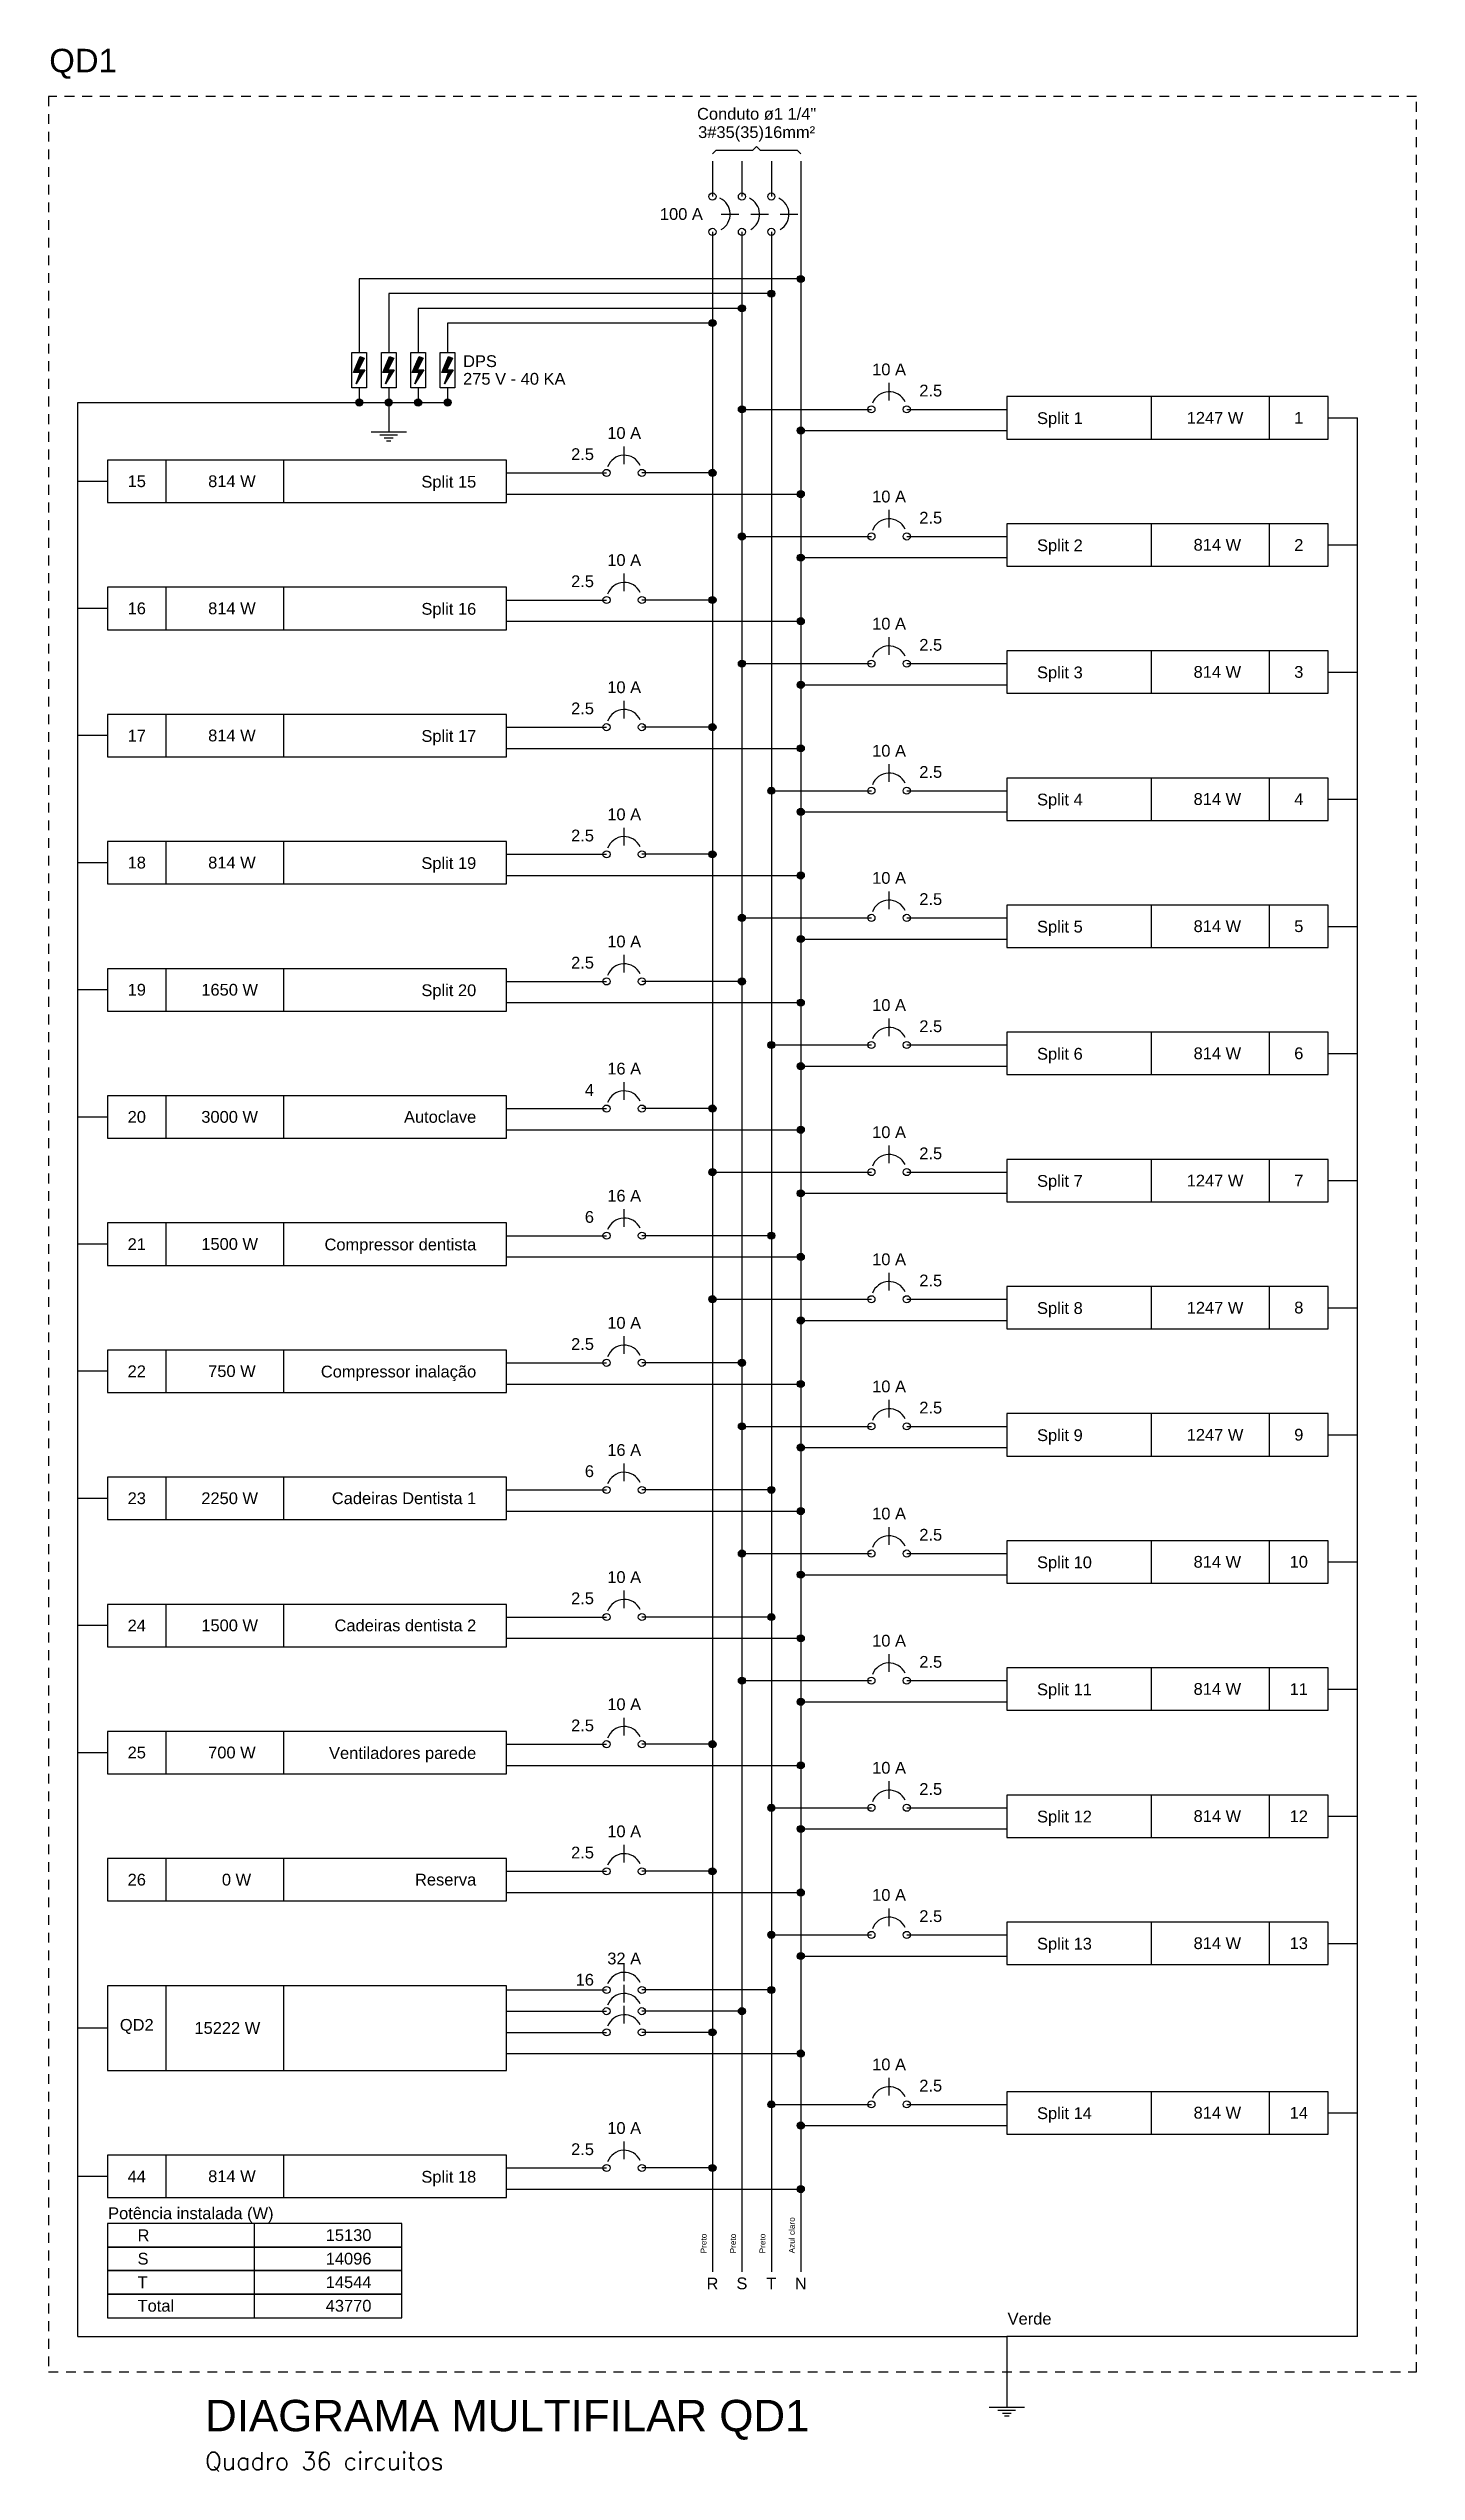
# Model space of a CAD drawing. Header units: millimetres. Extents: x -182 to 147, y -1396 to 58.
# Drawn here: x -45.43 to -28, y 18.59 to 49.47 of the extents above; entities that cross this region are included whole.
import ezdxf

# ---------------------------------------------------------------- set-up
doc = ezdxf.new("R2010")
doc.units = ezdxf.units.MM
doc.header["$LTSCALE"] = 10
doc.header["$MEASUREMENT"] = 0
doc.linetypes.add('Dashed2', pattern=[0.375, 0.25, -0.125])
doc.linetypes.add('DOT2', pattern=[3.175, 0, -3.175])
for name, color, linetype in [('ARQ-TEXTO4', 4, 'Continuous'), ('DI-Barramento Fase 1', 6, 'Continuous'), ('DI-Barramento Fase 2', 6, 'Continuous'), ('DI-Barramento Fase 3', 6, 'Continuous'), ('DI-Barramento Neutro', 5, 'Continuous'), ('DI-Disjuntor', 1, 'Continuous'), ('DI-Fios', 3, 'Continuous'), ('DI-Linhas do diagrama', 9, 'Continuous'), ('DI-Pontilhado', 7, 'DOT2'), ('DI-Textos do diagrama', 7, 'Continuous'), ('DI-Títulos', 3, 'Continuous')]:
    doc.layers.add(name, color=color, linetype=linetype)
doc.styles.add('Arial', font='arial.ttf')
doc.styles.add('ROMANS', font='romans')

msp = doc.modelspace()

# ---------------------------------------------------------------- texts
at = {"layer": 'ARQ-TEXTO4', "insert": (-43.4357, 19.5045), "char_height": 0.225, "attachment_point": 1, "style": 'ROMANS'}
msp.add_mtext('{\\fArial|b0|i0|c0|p34;\\H1.778x;\\C4;DIAGRAMA MULTIFILAR QD1\\P\\Fromans|c0;\\H0.56242x;\\C2;Quadro 36 circuitos}', dxfattribs=at)
at = {"layer": 'DI-Barramento Fase 1', "insert": (-37.0464, 21.3718), "char_height": 0.075, "width": 0.45, "attachment_point": 7, "rotation": 90.00021, "line_spacing_factor": 0.6, "style": 'Arial'}
msp.add_mtext('Preto', dxfattribs=at)
at = {"layer": 'DI-Barramento Fase 1', "insert": (-36.9714, 20.9118), "char_height": 0.15, "width": 0.18, "attachment_point": 8, "line_spacing_factor": 0.6, "style": 'Arial'}
msp.add_mtext('R', dxfattribs=at)
at = {"layer": 'DI-Barramento Fase 2', "insert": (-36.6714, 21.3718), "char_height": 0.075, "width": 0.45, "attachment_point": 7, "rotation": 90.00021, "line_spacing_factor": 0.6, "style": 'Arial'}
msp.add_mtext('Preto', dxfattribs=at)
at = {"layer": 'DI-Barramento Fase 2', "insert": (-36.5964, 20.9118), "char_height": 0.15, "width": 0.18, "attachment_point": 8, "line_spacing_factor": 0.6, "style": 'Arial'}
msp.add_mtext('S', dxfattribs=at)
at = {"layer": 'DI-Barramento Fase 3', "insert": (-36.2964, 21.3718), "char_height": 0.075, "width": 0.45, "attachment_point": 7, "rotation": 90.00021, "line_spacing_factor": 0.6, "style": 'Arial'}
msp.add_mtext('Preto', dxfattribs=at)
at = {"layer": 'DI-Barramento Fase 3', "insert": (-36.2214, 20.9118), "char_height": 0.15, "width": 0.18, "attachment_point": 8, "line_spacing_factor": 0.6, "style": 'Arial'}
msp.add_mtext('T', dxfattribs=at)
at = {"layer": 'DI-Barramento Neutro', "insert": (-35.9214, 21.3718), "char_height": 0.075, "width": 0.9, "attachment_point": 7, "rotation": 90.00021, "line_spacing_factor": 0.6, "style": 'Arial'}
msp.add_mtext('Azul claro', dxfattribs=at)
at = {"layer": 'DI-Barramento Neutro', "insert": (-35.8464, 20.9118), "char_height": 0.15, "width": 0.18, "attachment_point": 8, "line_spacing_factor": 0.6, "style": 'Arial'}
msp.add_mtext('N', dxfattribs=at)
at = {"layer": 'DI-Fios', "insert": (-33.2114, 20.4618), "char_height": 0.15, "width": 0.9, "attachment_point": 7, "line_spacing_factor": 0.6, "style": 'Arial'}
msp.add_mtext('Verde', dxfattribs=at)
at = {"layer": 'DI-Textos do diagrama', "char_height": 0.15, "line_spacing_factor": 0.6, "style": 'Arial'}
for s, insert, width, attachment_point in [('Conduto ø1 1/4"', (-36.4089, 48.5569), 2.7, 8), ('3#35(35)16mm²', (-36.4089, 48.2824), 2.34, 8), ('100 A', (-37.0939, 47.2819), 0.9, 9), ('DPS', (-40.1489, 45.4069), 0.54, 7), ('10 A', (-34.7214, 45.3019), 0.72, 8), ('275 V - 40 KA', (-40.1489, 45.1819), 2.34, 7), ('2.5', (-34.3364, 45.0319), 0.54, 7), ('Split 1', (-32.8364, 44.6374), 1.26, 7), ('  1247 W', (-30.6264, 44.6869), 1.44, 8), ('1', (-29.5014, 44.6869), 0.18, 8), ('10 A', (-38.0964, 44.4919), 0.72, 8), ('2.5', (-38.4814, 44.2219), 0.54, 9), ('15', (-44.3064, 43.8769), 0.36, 8), ('   814 W', (-43.1814, 43.8769), 1.44, 8), ('Split 15', (-39.9814, 43.8274), 1.44, 9), ('10 A', (-34.7214, 43.6819), 0.72, 8), ('2.5', (-34.3364, 43.4119), 0.54, 7), ('10 A', (-38.0964, 42.8719), 0.72, 8), ('Split 2', (-32.8364, 43.0174), 1.26, 7), ('   814 W', (-30.6264, 43.0669), 1.44, 8), ('2', (-29.5014, 43.0669), 0.18, 8), ('2.5', (-38.4814, 42.6019), 0.54, 9), ('16', (-44.3064, 42.2569), 0.36, 8), ('   814 W', (-43.1814, 42.2569), 1.44, 8), ('Split 16', (-39.9814, 42.2074), 1.44, 9), ('10 A', (-34.7214, 42.0619), 0.72, 8), ('2.5', (-34.3364, 41.7919), 0.54, 7), ('10 A', (-38.0964, 41.2519), 0.72, 8), ('Split 3', (-32.8364, 41.3974), 1.26, 7), ('   814 W', (-30.6264, 41.4469), 1.44, 8), ('3', (-29.5014, 41.4469), 0.18, 8), ('2.5', (-38.4814, 40.9819), 0.54, 9), ('17', (-44.3064, 40.6369), 0.36, 8), ('   814 W', (-43.1814, 40.6369), 1.44, 8), ('Split 17', (-39.9814, 40.5874), 1.44, 9), ('10 A', (-34.7214, 40.4419), 0.72, 8), ('2.5', (-34.3364, 40.1719), 0.54, 7), ('Split 4', (-32.8364, 39.7774), 1.26, 7), ('   814 W', (-30.6264, 39.8269), 1.44, 8), ('4', (-29.5014, 39.8269), 0.18, 8), ('10 A', (-38.0964, 39.6319), 0.72, 8), ('2.5', (-38.4814, 39.3619), 0.54, 9), ('18', (-44.3064, 39.0169), 0.36, 8), ('   814 W', (-43.1814, 39.0169), 1.44, 8), ('Split 19', (-39.9814, 38.9674), 1.44, 9), ('10 A', (-34.7214, 38.8219), 0.72, 8), ('2.5', (-34.3364, 38.5519), 0.54, 7), ('Split 5', (-32.8364, 38.1574), 1.26, 7), ('   814 W', (-30.6264, 38.2069), 1.44, 8), ('5', (-29.5014, 38.2069), 0.18, 8), ('10 A', (-38.0964, 38.0118), 0.72, 8), ('2.5', (-38.4814, 37.7418), 0.54, 9), ('19', (-44.3064, 37.3968), 0.36, 8), ('  1650 W', (-43.1814, 37.3968), 1.44, 8), ('Split 20', (-39.9814, 37.3473), 1.44, 9), ('10 A', (-34.7214, 37.2018), 0.72, 8), ('2.5', (-34.3364, 36.9318), 0.54, 7), ('16 A', (-38.0964, 36.3918), 0.72, 8), ('Split 6', (-32.8364, 36.5373), 1.26, 7), ('   814 W', (-30.6264, 36.5868), 1.44, 8), ('6', (-29.5014, 36.5868), 0.18, 8), ('4', (-38.4814, 36.1218), 0.18, 9), ('20', (-44.3064, 35.7768), 0.36, 8), ('  3000 W', (-43.1814, 35.7768), 1.44, 8), ('Autoclave', (-39.9814, 35.7768), 1.62, 9), ('10 A', (-34.7214, 35.5818), 0.72, 8), ('2.5', (-34.3364, 35.3118), 0.54, 7), ('16 A', (-38.0964, 34.7718), 0.72, 8), ('Split 7', (-32.8364, 34.9173), 1.26, 7), ('  1247 W', (-30.6264, 34.9668), 1.44, 8), ('7', (-29.5014, 34.9668), 0.18, 8), ('6', (-38.4814, 34.5018), 0.18, 9), ('21', (-44.3064, 34.1568), 0.36, 8), ('  1500 W', (-43.1814, 34.1568), 1.44, 8), ('Compressor dentista', (-39.9814, 34.1073), 3.42, 9), ('10 A', (-34.7214, 33.9618), 0.72, 8), ('2.5', (-34.3364, 33.6918), 0.54, 7), ('Split 8', (-32.8364, 33.2973), 1.26, 7), ('  1247 W', (-30.6264, 33.3468), 1.44, 8), ('8', (-29.5014, 33.3468), 0.18, 8), ('10 A', (-38.0964, 33.1518), 0.72, 8), ('2.5', (-38.4814, 32.8818), 0.54, 9), ('22', (-44.3064, 32.5368), 0.36, 8), ('   750 W', (-43.1814, 32.5368), 1.44, 8), ('Compressor inalação', (-39.9814, 32.4873), 3.42, 9), ('10 A', (-34.7214, 32.3418), 0.72, 8), ('2.5', (-34.3364, 32.0718), 0.54, 7), ('Split 9', (-32.8364, 31.6773), 1.26, 7), ('  1247 W', (-30.6264, 31.7268), 1.44, 8), ('9', (-29.5014, 31.7268), 0.18, 8), ('16 A', (-38.0964, 31.5318), 0.72, 8), ('6', (-38.4814, 31.2618), 0.18, 9), ('23', (-44.3064, 30.9168), 0.36, 8), ('  2250 W', (-43.1814, 30.9168), 1.44, 8), ('Cadeiras Dentista 1', (-39.9814, 30.9168), 3.42, 9), ('10 A', (-34.7214, 30.7218), 0.72, 8), ('2.5', (-34.3364, 30.4518), 0.54, 7), ('Split 10', (-32.8364, 30.0573), 1.44, 7), ('   814 W', (-30.6264, 30.1068), 1.44, 8), ('10', (-29.5014, 30.1068), 0.36, 8), ('10 A', (-38.0964, 29.9118), 0.72, 8), ('2.5', (-38.4814, 29.6418), 0.54, 9), ('24', (-44.3064, 29.2968), 0.36, 8), ('  1500 W', (-43.1814, 29.2968), 1.44, 8), ('Cadeiras dentista 2', (-39.9814, 29.2968), 3.42, 9), ('10 A', (-34.7214, 29.1018), 0.72, 8), ('2.5', (-34.3364, 28.8318), 0.54, 7), ('10 A', (-38.0964, 28.2918), 0.72, 8), ('Split 11', (-32.8364, 28.4373), 1.44, 7), ('   814 W', (-30.6264, 28.4868), 1.44, 8), ('11', (-29.5014, 28.4868), 0.36, 8), ('2.5', (-38.4814, 28.0218), 0.54, 9), ('25', (-44.3064, 27.6768), 0.36, 8), ('   700 W', (-43.1814, 27.6768), 1.44, 8), ('Ventiladores parede', (-39.9814, 27.6273), 3.42, 9), ('10 A', (-34.7214, 27.4818), 0.72, 8), ('2.5', (-34.3364, 27.2118), 0.54, 7), ('Split 12', (-32.8364, 26.8173), 1.44, 7), ('   814 W', (-30.6264, 26.8668), 1.44, 8), ('12', (-29.5014, 26.8668), 0.36, 8), ('2.5', (-38.4814, 26.4018), 0.54, 9), ('10 A', (-38.0964, 26.6718), 0.72, 8), ('26', (-44.3064, 26.0568), 0.36, 8), ('     0 W', (-43.1814, 26.0568), 1.44, 8), ('Reserva', (-39.9814, 26.0568), 2.52, 9), ('10 A', (-34.7214, 25.8618), 0.72, 8), ('2.5', (-34.3364, 25.5918), 0.54, 7), ('Split 13', (-32.8364, 25.1973), 1.44, 7), ('   814 W', (-30.6264, 25.2468), 1.44, 8), ('13', (-29.5014, 25.2468), 0.36, 8), ('32 A', (-38.0964, 25.0518), 0.72, 8), ('16', (-38.4814, 24.7818), 0.36, 9), ('QD2', (-44.3064, 24.1668), 0.54, 8), (' 15222 W', (-43.1814, 24.1668), 1.44, 8), ('10 A', (-34.7214, 23.7018), 0.72, 8), ('2.5', (-34.3364, 23.4318), 0.54, 7), ('Split 14', (-32.8364, 23.0373), 1.44, 7), ('   814 W', (-30.6264, 23.0868), 1.44, 8), ('14', (-29.5014, 23.0868), 0.36, 8), ('10 A', (-38.0964, 22.8918), 0.72, 8), ('2.5', (-38.4814, 22.6218), 0.54, 9), ('44', (-44.3064, 22.2768), 0.36, 8), ('   814 W', (-43.1814, 22.2768), 1.44, 8), ('Split 18', (-39.9814, 22.2273), 1.44, 9), ('Potência instalada (W)', (-44.6714, 21.7623), 3.96, 7), ('R', (-44.2964, 21.5268), 0.18, 7), (' 15130', (-41.3164, 21.5268), 1.08, 9), ('S', (-44.2964, 21.2268), 0.18, 7), (' 14096', (-41.3164, 21.2268), 1.08, 9), ('T', (-44.2964, 20.9268), 0.18, 7), (' 14544', (-41.3164, 20.9268), 1.08, 9), ('Total', (-44.2964, 20.6268), 0.9, 7), (' 43770', (-41.3164, 20.6268), 1.08, 9)]:
    msp.add_mtext(s, dxfattribs=dict(at, insert=insert, width=width, attachment_point=attachment_point))
at = {"layer": 'DI-Títulos', "insert": (-45.4214, 49.0819), "char_height": 0.3, "width": 1.08, "attachment_point": 7, "line_spacing_factor": 0.6, "style": 'Arial'}
msp.add_mtext('QD1', dxfattribs=at)

# ---------------------------------------------------------------- hatches: boundary and pattern name
at = {"layer": 'DI-Disjuntor', "linetype": 'Continuous'}
for points in [[(-41.4077, 45.5224), (-41.4827, 45.3739), (-41.4002, 45.3739), (-41.5127, 45.1939), (-41.4602, 45.3379), (-41.5464, 45.3379), (-41.4602, 45.5449)], [(-41.0327, 45.5224), (-41.1077, 45.3739), (-41.0252, 45.3739), (-41.1377, 45.1939), (-41.0852, 45.3379), (-41.1714, 45.3379), (-41.0852, 45.5449)], [(-40.6577, 45.5224), (-40.7327, 45.3739), (-40.6502, 45.3739), (-40.7627, 45.1939), (-40.7102, 45.3379), (-40.7964, 45.3379), (-40.7102, 45.5449)], [(-40.2827, 45.5224), (-40.3577, 45.3739), (-40.2752, 45.3739), (-40.3877, 45.1939), (-40.3352, 45.3379), (-40.4214, 45.3379), (-40.3352, 45.5449)]]:
    msp.add_hatch(color=7, dxfattribs=at).paths.add_polyline_path(points)

# ---------------------------------------------------------------- linework, layer by layer
at = {"layer": 'DI-Barramento Fase 1'}
for p, q in [((-36.9714, 48.0319), (-36.9714, 47.5819)), ((-36.9714, 47.1319), (-36.9714, 21.1368))]:
    msp.add_line(p, q, dxfattribs=at)
at = {"layer": 'DI-Barramento Fase 2'}
for p, q in [((-36.5964, 48.0319), (-36.5964, 47.5819)), ((-36.5964, 47.1319), (-36.5964, 21.1368))]:
    msp.add_line(p, q, dxfattribs=at)
at = {"layer": 'DI-Barramento Fase 3'}
for p, q in [((-36.2214, 48.0319), (-36.2214, 47.5819)), ((-36.2214, 47.1319), (-36.2214, 21.1368))]:
    msp.add_line(p, q, dxfattribs=at)
at = {"layer": 'DI-Barramento Neutro'}
msp.add_line((-35.8464, 48.0319), (-35.8464, 21.1368), dxfattribs=at)
at = {"layer": 'DI-Disjuntor'}
for p, q in [((-36.8589, 47.3569), (-36.6339, 47.3569)), ((-36.4839, 47.3569), (-36.2589, 47.3569)), ((-36.1089, 47.3569), (-35.8839, 47.3569)), ((-41.5652, 45.5944), (-41.3777, 45.5944)), ((-41.5652, 45.1444), (-41.5652, 45.5944)), ((-41.3777, 45.5944), (-41.3777, 45.1444)), ((-41.1902, 45.5944), (-41.0027, 45.5944)), ((-41.1902, 45.1444), (-41.1902, 45.5944)), ((-41.0027, 45.5944), (-41.0027, 45.1444)), ((-40.8152, 45.5944), (-40.6277, 45.5944)), ((-40.8152, 45.1444), (-40.8152, 45.5944)), ((-40.6277, 45.5944), (-40.6277, 45.1444)), ((-40.4402, 45.5944), (-40.2527, 45.5944)), ((-40.4402, 45.1444), (-40.4402, 45.5944)), ((-40.2527, 45.5944), (-40.2527, 45.1444)), ((-41.3777, 45.1444), (-41.5652, 45.1444)), ((-41.0027, 45.1444), (-41.1902, 45.1444)), ((-40.6277, 45.1444), (-40.8152, 45.1444)), ((-40.2527, 45.1444), (-40.4402, 45.1444)), ((-34.7214, 44.9824), (-34.7214, 45.2074)), ((-38.0964, 44.1724), (-38.0964, 44.3974)), ((-34.7214, 43.3624), (-34.7214, 43.5874)), ((-38.0964, 42.5524), (-38.0964, 42.7774)), ((-34.7214, 41.7424), (-34.7214, 41.9674)), ((-38.0964, 40.9324), (-38.0964, 41.1574)), ((-34.7214, 40.1224), (-34.7214, 40.3474)), ((-38.0964, 39.3124), (-38.0964, 39.5374)), ((-34.7214, 38.5024), (-34.7214, 38.7274)), ((-38.0964, 37.6923), (-38.0964, 37.9173)), ((-34.7214, 36.8823), (-34.7214, 37.1073)), ((-38.0964, 36.0723), (-38.0964, 36.2973)), ((-34.7214, 35.2623), (-34.7214, 35.4873)), ((-38.0964, 34.4523), (-38.0964, 34.6773)), ((-34.7214, 33.6423), (-34.7214, 33.8673)), ((-38.0964, 32.8323), (-38.0964, 33.0573)), ((-34.7214, 32.0223), (-34.7214, 32.2473)), ((-38.0964, 31.2123), (-38.0964, 31.4373)), ((-34.7214, 30.4023), (-34.7214, 30.6273)), ((-38.0964, 29.5923), (-38.0964, 29.8173)), ((-34.7214, 28.7823), (-34.7214, 29.0073)), ((-38.0964, 27.9723), (-38.0964, 28.1973)), ((-34.7214, 27.1623), (-34.7214, 27.3873)), ((-38.0964, 26.3523), (-38.0964, 26.5773)), ((-34.7214, 25.5423), (-34.7214, 25.7673)), ((-38.0964, 24.8403), (-38.0964, 25.0653)), ((-38.0964, 24.5703), (-38.0964, 24.7953)), ((-38.0964, 24.3003), (-38.0964, 24.5253)), ((-34.7214, 23.3823), (-34.7214, 23.6073)), ((-38.0964, 22.5723), (-38.0964, 22.7973))]:
    msp.add_line(p, q, dxfattribs=at)
for centre in [(-36.9714, 47.5819), (-36.5964, 47.5819), (-36.2214, 47.5819), (-36.9714, 47.1319), (-36.5964, 47.1319), (-36.2214, 47.1319), (-34.9464, 44.8699), (-34.4964, 44.8699), (-38.3214, 44.0599), (-37.8714, 44.0599), (-34.9464, 43.2499), (-34.4964, 43.2499), (-38.3214, 42.4399), (-37.8714, 42.4399), (-34.9464, 41.6299), (-34.4964, 41.6299), (-38.3214, 40.8199), (-37.8714, 40.8199), (-34.9464, 40.0099), (-34.4964, 40.0099), (-38.3214, 39.1999), (-37.8714, 39.1999), (-34.9464, 38.3899), (-34.4964, 38.3899), (-38.3214, 37.5798), (-37.8714, 37.5798), (-34.9464, 36.7698), (-34.4964, 36.7698), (-38.3214, 35.9598), (-37.8714, 35.9598), (-34.9464, 35.1498), (-34.4964, 35.1498), (-38.3214, 34.3398), (-37.8714, 34.3398), (-34.9464, 33.5298), (-34.4964, 33.5298), (-38.3214, 32.7198), (-37.8714, 32.7198), (-34.9464, 31.9098), (-34.4964, 31.9098), (-38.3214, 31.0998), (-37.8714, 31.0998), (-34.9464, 30.2898), (-34.4964, 30.2898), (-38.3214, 29.4798), (-37.8714, 29.4798), (-34.9464, 28.6698), (-34.4964, 28.6698), (-38.3214, 27.8598), (-37.8714, 27.8598), (-34.9464, 27.0498), (-34.4964, 27.0498), (-38.3214, 26.2398), (-37.8714, 26.2398), (-34.9464, 25.4298), (-34.4964, 25.4298), (-38.3214, 24.7278), (-37.8714, 24.7278), (-38.3214, 24.4578), (-37.8714, 24.4578), (-38.3214, 24.1878), (-37.8714, 24.1878), (-34.9464, 23.2698), (-34.4964, 23.2698), (-38.3214, 22.4598), (-37.8714, 22.4598)]:
    msp.add_circle(centre, 0.045, dxfattribs=at)
for centre, start, end in [((-36.9714, 47.3569), 300, 65), ((-36.5964, 47.3569), 300, 65), ((-36.2214, 47.3569), 300, 65), ((-34.7214, 44.8699), 25, 160), ((-38.0964, 44.0599), 25, 160), ((-34.7214, 43.2499), 25, 160), ((-38.0964, 42.4399), 25, 160), ((-34.7214, 41.6299), 25, 160), ((-38.0964, 40.8199), 25, 160), ((-34.7214, 40.0099), 25, 160), ((-38.0964, 39.1999), 25, 160), ((-34.7214, 38.3899), 25, 160), ((-38.0964, 37.5798), 25, 160), ((-34.7214, 36.7698), 25, 160), ((-38.0964, 35.9598), 25, 160), ((-34.7214, 35.1498), 25, 160), ((-38.0964, 34.3398), 25, 160), ((-34.7214, 33.5298), 25, 160), ((-38.0964, 32.7198), 25, 160), ((-34.7214, 31.9098), 25, 160), ((-38.0964, 31.0998), 25, 160), ((-34.7214, 30.2898), 25, 160), ((-38.0964, 29.4798), 25, 160), ((-34.7214, 28.6698), 25, 160), ((-38.0964, 27.8598), 25, 160), ((-34.7214, 27.0498), 25, 160), ((-38.0964, 26.2398), 25, 160), ((-34.7214, 25.4298), 25, 160), ((-38.0964, 24.7278), 25, 160), ((-38.0964, 24.4578), 25, 160), ((-38.0964, 24.1878), 25, 160), ((-34.7214, 23.2698), 25, 160), ((-38.0964, 22.4598), 25, 160)]:
    msp.add_arc(centre, 0.225, start, end, dxfattribs=at)
at = {"layer": 'DI-Fios'}
for p, q in [((-35.8464, 46.5319), (-41.4714, 46.5319)), ((-41.4714, 46.5319), (-41.4714, 45.5944)), ((-36.2214, 46.3444), (-41.0964, 46.3444)), ((-41.0964, 46.3444), (-41.0964, 45.5944)), ((-36.5964, 46.1569), (-40.7214, 46.1569)), ((-40.7214, 46.1569), (-40.7214, 45.5944)), ((-36.9714, 45.9694), (-40.3464, 45.9694)), ((-40.3464, 45.9694), (-40.3464, 45.5944)), ((-41.4714, 45.1444), (-41.4714, 44.9569)), ((-41.0964, 45.1444), (-41.0964, 44.9569)), ((-40.7214, 45.1444), (-40.7214, 44.9569)), ((-40.3464, 45.1444), (-40.3464, 44.9569)), ((-45.0564, 44.9569), (-40.3464, 44.9569)), ((-45.0564, 20.3118), (-45.0564, 44.9569)), ((-41.0964, 44.9569), (-41.0964, 44.5819)), ((-41.3214, 44.5819), (-40.8714, 44.5819)), ((-41.2089, 44.5444), (-40.9839, 44.5444)), ((-41.1527, 44.5069), (-41.0402, 44.5069)), ((-41.1245, 44.4694), (-41.0683, 44.4694)), ((-29.1264, 44.7619), (-28.7514, 44.7619)), ((-28.7514, 20.3118), (-28.7514, 44.7619)), ((-44.6814, 43.9519), (-45.0564, 43.9519)), ((-29.1264, 43.1419), (-28.7514, 43.1419)), ((-44.6814, 42.3319), (-45.0564, 42.3319)), ((-29.1264, 41.5219), (-28.7514, 41.5219)), ((-44.6814, 40.7119), (-45.0564, 40.7119)), ((-29.1264, 39.9019), (-28.7514, 39.9019)), ((-44.6814, 39.0919), (-45.0564, 39.0919)), ((-29.1264, 38.2819), (-28.7514, 38.2819)), ((-44.6814, 37.4718), (-45.0564, 37.4718)), ((-29.1264, 36.6618), (-28.7514, 36.6618)), ((-44.6814, 35.8518), (-45.0564, 35.8518)), ((-29.1264, 35.0418), (-28.7514, 35.0418)), ((-44.6814, 34.2318), (-45.0564, 34.2318)), ((-29.1264, 33.4218), (-28.7514, 33.4218)), ((-44.6814, 32.6118), (-45.0564, 32.6118)), ((-29.1264, 31.8018), (-28.7514, 31.8018)), ((-44.6814, 30.9918), (-45.0564, 30.9918)), ((-29.1264, 30.1818), (-28.7514, 30.1818)), ((-44.6814, 29.3718), (-45.0564, 29.3718)), ((-29.1264, 28.5618), (-28.7514, 28.5618)), ((-44.6814, 27.7518), (-45.0564, 27.7518)), ((-29.1264, 26.9418), (-28.7514, 26.9418)), ((-29.1264, 25.3218), (-28.7514, 25.3218)), ((-44.6814, 24.2418), (-45.0564, 24.2418)), ((-29.1264, 23.1618), (-28.7514, 23.1618)), ((-44.6814, 22.3518), (-45.0564, 22.3518)), ((-45.0564, 20.3118), (-33.2214, 20.3118)), ((-33.2214, 20.3118), (-33.2214, 19.4118)), ((-28.7514, 20.3118), (-33.2214, 20.3118)), ((-33.4464, 19.4118), (-32.9964, 19.4118)), ((-33.3339, 19.3743), (-33.1089, 19.3743)), ((-33.2777, 19.3368), (-33.1652, 19.3368)), ((-33.2495, 19.2993), (-33.1933, 19.2993))]:
    msp.add_line(p, q, dxfattribs=at)
at = {"layer": 'DI-Fios', "const_width": 0.045}
for points in [[(-36.1989, 46.3444, 1), (-36.2439, 46.3444, 1)], [(-35.8239, 46.5319, 1), (-35.8689, 46.5319, 1)], [(-36.9489, 45.9694, 1), (-36.9939, 45.9694, 1)], [(-36.5739, 46.1569, 1), (-36.6189, 46.1569, 1)], [(-41.4489, 44.9569, 1), (-41.4939, 44.9569, 1)], [(-41.0739, 44.9569, 1), (-41.1189, 44.9569, 1)], [(-40.6989, 44.9569, 1), (-40.7439, 44.9569, 1)], [(-40.3239, 44.9569, 1), (-40.3689, 44.9569, 1)]]:
    msp.add_lwpolyline(points, format="xyb", close=True, dxfattribs=at)
at = {"layer": 'DI-Fios'}
for centre in [(-36.2214, 46.3444), (-36.2214, 46.3444), (-35.8464, 46.5319), (-35.8464, 46.5319), (-36.9714, 45.9694), (-36.9714, 45.9694), (-36.5964, 46.1569), (-36.5964, 46.1569), (-41.4714, 44.9569), (-41.4714, 44.9569), (-41.0964, 44.9569), (-41.0964, 44.9569), (-40.7214, 44.9569), (-40.7214, 44.9569), (-40.3464, 44.9569), (-40.3464, 44.9569)]:
    msp.add_circle(centre, 0.045, dxfattribs=at)
at = {"layer": 'DI-Linhas do diagrama'}
for p, q in [((-36.9714, 48.1256), (-36.9245, 48.1725)), ((-36.9245, 48.1725), (-36.4558, 48.1725)), ((-36.4558, 48.1725), (-36.4089, 48.2194)), ((-36.4089, 48.2194), (-36.362, 48.1725)), ((-36.362, 48.1725), (-35.8933, 48.1725)), ((-35.8933, 48.1725), (-35.8464, 48.1256)), ((-36.5964, 44.8699), (-34.9464, 44.8699)), ((-34.4964, 44.8699), (-33.2214, 44.8699)), ((-29.1264, 45.0319), (-33.2214, 45.0319)), ((-33.2214, 45.0319), (-33.2214, 44.4919)), ((-31.3764, 44.4919), (-31.3764, 45.0319)), ((-29.8764, 44.4919), (-29.8764, 45.0319)), ((-29.1264, 44.4919), (-29.1264, 45.0319)), ((-35.8464, 44.5999), (-33.2214, 44.5999)), ((-33.2214, 44.4919), (-29.1264, 44.4919)), ((-39.5964, 44.2219), (-44.6814, 44.2219)), ((-44.6814, 44.2219), (-44.6814, 43.6819)), ((-43.9314, 43.6819), (-43.9314, 44.2219)), ((-42.4314, 43.6819), (-42.4314, 44.2219)), ((-39.5964, 43.6819), (-39.5964, 44.2219)), ((-39.5964, 44.0599), (-38.3214, 44.0599)), ((-36.9714, 44.0599), (-37.8714, 44.0599)), ((-44.6814, 43.6819), (-39.5964, 43.6819)), ((-39.5964, 43.7899), (-35.8464, 43.7899)), ((-36.5964, 43.2499), (-34.9464, 43.2499)), ((-34.4964, 43.2499), (-33.2214, 43.2499)), ((-29.1264, 43.4119), (-33.2214, 43.4119)), ((-33.2214, 43.4119), (-33.2214, 42.8719)), ((-31.3764, 42.8719), (-31.3764, 43.4119)), ((-29.8764, 42.8719), (-29.8764, 43.4119)), ((-29.1264, 42.8719), (-29.1264, 43.4119)), ((-35.8464, 42.9799), (-33.2214, 42.9799)), ((-33.2214, 42.8719), (-29.1264, 42.8719)), ((-39.5964, 42.6019), (-44.6814, 42.6019)), ((-44.6814, 42.6019), (-44.6814, 42.0619)), ((-43.9314, 42.0619), (-43.9314, 42.6019)), ((-42.4314, 42.0619), (-42.4314, 42.6019)), ((-39.5964, 42.0619), (-39.5964, 42.6019)), ((-39.5964, 42.4399), (-38.3214, 42.4399)), ((-36.9714, 42.4399), (-37.8714, 42.4399)), ((-44.6814, 42.0619), (-39.5964, 42.0619)), ((-39.5964, 42.1699), (-35.8464, 42.1699)), ((-29.1264, 41.7919), (-33.2214, 41.7919)), ((-33.2214, 41.7919), (-33.2214, 41.2519)), ((-31.3764, 41.2519), (-31.3764, 41.7919)), ((-29.8764, 41.2519), (-29.8764, 41.7919)), ((-29.1264, 41.2519), (-29.1264, 41.7919)), ((-36.5964, 41.6299), (-34.9464, 41.6299)), ((-34.4964, 41.6299), (-33.2214, 41.6299)), ((-35.8464, 41.3599), (-33.2214, 41.3599)), ((-33.2214, 41.2519), (-29.1264, 41.2519)), ((-39.5964, 40.9819), (-44.6814, 40.9819)), ((-44.6814, 40.9819), (-44.6814, 40.4419)), ((-43.9314, 40.4419), (-43.9314, 40.9819)), ((-42.4314, 40.4419), (-42.4314, 40.9819)), ((-39.5964, 40.4419), (-39.5964, 40.9819)), ((-39.5964, 40.8199), (-38.3214, 40.8199)), ((-36.9714, 40.8199), (-37.8714, 40.8199)), ((-39.5964, 40.5499), (-35.8464, 40.5499)), ((-44.6814, 40.4419), (-39.5964, 40.4419)), ((-29.1264, 40.1719), (-33.2214, 40.1719)), ((-33.2214, 40.1719), (-33.2214, 39.6319)), ((-31.3764, 39.6319), (-31.3764, 40.1719)), ((-29.8764, 39.6319), (-29.8764, 40.1719)), ((-29.1264, 39.6319), (-29.1264, 40.1719)), ((-36.2214, 40.0099), (-34.9464, 40.0099)), ((-34.4964, 40.0099), (-33.2214, 40.0099)), ((-35.8464, 39.7399), (-33.2214, 39.7399)), ((-33.2214, 39.6319), (-29.1264, 39.6319)), ((-39.5964, 39.3619), (-44.6814, 39.3619)), ((-44.6814, 39.3619), (-44.6814, 38.8219)), ((-43.9314, 38.8219), (-43.9314, 39.3619)), ((-42.4314, 38.8219), (-42.4314, 39.3619)), ((-39.5964, 38.8219), (-39.5964, 39.3619)), ((-39.5964, 39.1999), (-38.3214, 39.1999)), ((-39.5964, 38.9299), (-35.8464, 38.9299)), ((-36.9714, 39.1999), (-37.8714, 39.1999)), ((-44.6814, 38.8219), (-39.5964, 38.8219)), ((-36.5964, 38.3899), (-34.9464, 38.3899)), ((-34.4964, 38.3899), (-33.2214, 38.3899)), ((-29.1264, 38.5519), (-33.2214, 38.5519)), ((-33.2214, 38.5519), (-33.2214, 38.0119)), ((-31.3764, 38.0119), (-31.3764, 38.5519)), ((-29.8764, 38.0119), (-29.8764, 38.5519)), ((-29.1264, 38.0119), (-29.1264, 38.5519)), ((-35.8464, 38.1199), (-33.2214, 38.1199)), ((-33.2214, 38.0119), (-29.1264, 38.0119)), ((-39.5964, 37.7418), (-44.6814, 37.7418)), ((-44.6814, 37.7418), (-44.6814, 37.2018)), ((-43.9314, 37.2018), (-43.9314, 37.7418)), ((-42.4314, 37.2018), (-42.4314, 37.7418)), ((-39.5964, 37.2018), (-39.5964, 37.7418)), ((-39.5964, 37.5798), (-38.3214, 37.5798)), ((-36.5964, 37.5798), (-37.8714, 37.5798)), ((-44.6814, 37.2018), (-39.5964, 37.2018)), ((-39.5964, 37.3098), (-35.8464, 37.3098)), ((-36.2214, 36.7698), (-34.9464, 36.7698)), ((-34.4964, 36.7698), (-33.2214, 36.7698)), ((-29.1264, 36.9318), (-33.2214, 36.9318)), ((-33.2214, 36.9318), (-33.2214, 36.3918)), ((-31.3764, 36.3918), (-31.3764, 36.9318)), ((-29.8764, 36.3918), (-29.8764, 36.9318)), ((-29.1264, 36.3918), (-29.1264, 36.9318)), ((-35.8464, 36.4998), (-33.2214, 36.4998)), ((-33.2214, 36.3918), (-29.1264, 36.3918)), ((-39.5964, 36.1218), (-44.6814, 36.1218)), ((-44.6814, 36.1218), (-44.6814, 35.5818)), ((-43.9314, 35.5818), (-43.9314, 36.1218)), ((-42.4314, 35.5818), (-42.4314, 36.1218)), ((-39.5964, 35.5818), (-39.5964, 36.1218)), ((-39.5964, 35.9598), (-38.3214, 35.9598)), ((-36.9714, 35.9598), (-37.8714, 35.9598)), ((-44.6814, 35.5818), (-39.5964, 35.5818)), ((-39.5964, 35.6898), (-35.8464, 35.6898)), ((-29.1264, 35.3118), (-33.2214, 35.3118)), ((-33.2214, 35.3118), (-33.2214, 34.7718)), ((-31.3764, 34.7718), (-31.3764, 35.3118)), ((-29.8764, 34.7718), (-29.8764, 35.3118)), ((-29.1264, 34.7718), (-29.1264, 35.3118)), ((-36.9714, 35.1498), (-34.9464, 35.1498)), ((-34.4964, 35.1498), (-33.2214, 35.1498)), ((-35.8464, 34.8798), (-33.2214, 34.8798)), ((-33.2214, 34.7718), (-29.1264, 34.7718)), ((-39.5964, 34.5018), (-44.6814, 34.5018)), ((-44.6814, 34.5018), (-44.6814, 33.9618)), ((-43.9314, 33.9618), (-43.9314, 34.5018)), ((-42.4314, 33.9618), (-42.4314, 34.5018)), ((-39.5964, 33.9618), (-39.5964, 34.5018)), ((-39.5964, 34.3398), (-38.3214, 34.3398)), ((-36.2214, 34.3398), (-37.8714, 34.3398)), ((-39.5964, 34.0698), (-35.8464, 34.0698)), ((-44.6814, 33.9618), (-39.5964, 33.9618)), ((-29.1264, 33.6918), (-33.2214, 33.6918)), ((-33.2214, 33.6918), (-33.2214, 33.1518)), ((-31.3764, 33.1518), (-31.3764, 33.6918)), ((-29.8764, 33.1518), (-29.8764, 33.6918)), ((-29.1264, 33.1518), (-29.1264, 33.6918)), ((-36.9714, 33.5298), (-34.9464, 33.5298)), ((-34.4964, 33.5298), (-33.2214, 33.5298)), ((-35.8464, 33.2598), (-33.2214, 33.2598)), ((-33.2214, 33.1518), (-29.1264, 33.1518)), ((-39.5964, 32.8818), (-44.6814, 32.8818)), ((-44.6814, 32.8818), (-44.6814, 32.3418)), ((-43.9314, 32.3418), (-43.9314, 32.8818)), ((-42.4314, 32.3418), (-42.4314, 32.8818)), ((-39.5964, 32.3418), (-39.5964, 32.8818)), ((-39.5964, 32.7198), (-38.3214, 32.7198)), ((-39.5964, 32.4498), (-35.8464, 32.4498)), ((-36.5964, 32.7198), (-37.8714, 32.7198)), ((-44.6814, 32.3418), (-39.5964, 32.3418)), ((-36.5964, 31.9098), (-34.9464, 31.9098)), ((-34.4964, 31.9098), (-33.2214, 31.9098)), ((-29.1264, 32.0718), (-33.2214, 32.0718)), ((-33.2214, 32.0718), (-33.2214, 31.5318)), ((-31.3764, 31.5318), (-31.3764, 32.0718)), ((-29.8764, 31.5318), (-29.8764, 32.0718)), ((-29.1264, 31.5318), (-29.1264, 32.0718)), ((-35.8464, 31.6398), (-33.2214, 31.6398)), ((-33.2214, 31.5318), (-29.1264, 31.5318)), ((-39.5964, 31.2618), (-44.6814, 31.2618)), ((-44.6814, 31.2618), (-44.6814, 30.7218)), ((-43.9314, 30.7218), (-43.9314, 31.2618)), ((-42.4314, 30.7218), (-42.4314, 31.2618)), ((-39.5964, 30.7218), (-39.5964, 31.2618)), ((-39.5964, 31.0998), (-38.3214, 31.0998)), ((-36.2214, 31.0998), (-37.8714, 31.0998)), ((-44.6814, 30.7218), (-39.5964, 30.7218)), ((-39.5964, 30.8298), (-35.8464, 30.8298)), ((-36.5964, 30.2898), (-34.9464, 30.2898)), ((-34.4964, 30.2898), (-33.2214, 30.2898)), ((-29.1264, 30.4518), (-33.2214, 30.4518)), ((-33.2214, 30.4518), (-33.2214, 29.9118)), ((-31.3764, 29.9118), (-31.3764, 30.4518)), ((-29.8764, 29.9118), (-29.8764, 30.4518)), ((-29.1264, 29.9118), (-29.1264, 30.4518)), ((-35.8464, 30.0198), (-33.2214, 30.0198)), ((-33.2214, 29.9118), (-29.1264, 29.9118)), ((-39.5964, 29.6418), (-44.6814, 29.6418)), ((-44.6814, 29.6418), (-44.6814, 29.1018)), ((-43.9314, 29.1018), (-43.9314, 29.6418)), ((-42.4314, 29.1018), (-42.4314, 29.6418)), ((-39.5964, 29.1018), (-39.5964, 29.6418)), ((-39.5964, 29.4798), (-38.3214, 29.4798)), ((-36.2214, 29.4798), (-37.8714, 29.4798)), ((-44.6814, 29.1018), (-39.5964, 29.1018)), ((-39.5964, 29.2098), (-35.8464, 29.2098)), ((-29.1264, 28.8318), (-33.2214, 28.8318)), ((-33.2214, 28.8318), (-33.2214, 28.2918)), ((-31.3764, 28.2918), (-31.3764, 28.8318)), ((-29.8764, 28.2918), (-29.8764, 28.8318)), ((-29.1264, 28.2918), (-29.1264, 28.8318)), ((-36.5964, 28.6698), (-34.9464, 28.6698)), ((-34.4964, 28.6698), (-33.2214, 28.6698)), ((-35.8464, 28.3998), (-33.2214, 28.3998)), ((-33.2214, 28.2918), (-29.1264, 28.2918)), ((-39.5964, 28.0218), (-44.6814, 28.0218)), ((-44.6814, 28.0218), (-44.6814, 27.4818)), ((-43.9314, 27.4818), (-43.9314, 28.0218)), ((-42.4314, 27.4818), (-42.4314, 28.0218)), ((-39.5964, 27.4818), (-39.5964, 28.0218)), ((-39.5964, 27.8598), (-38.3214, 27.8598)), ((-36.9714, 27.8598), (-37.8714, 27.8598)), ((-44.6814, 27.4818), (-39.5964, 27.4818)), ((-39.5964, 27.5898), (-35.8464, 27.5898)), ((-29.1264, 27.2118), (-33.2214, 27.2118)), ((-33.2214, 27.2118), (-33.2214, 26.6718)), ((-31.3764, 26.6718), (-31.3764, 27.2118)), ((-29.8764, 26.6718), (-29.8764, 27.2118)), ((-29.1264, 26.6718), (-29.1264, 27.2118)), ((-36.2214, 27.0498), (-34.9464, 27.0498)), ((-34.4964, 27.0498), (-33.2214, 27.0498)), ((-35.8464, 26.7798), (-33.2214, 26.7798)), ((-33.2214, 26.6718), (-29.1264, 26.6718)), ((-39.5964, 26.4018), (-44.6814, 26.4018)), ((-44.6814, 26.4018), (-44.6814, 25.8618)), ((-43.9314, 25.8618), (-43.9314, 26.4018)), ((-42.4314, 25.8618), (-42.4314, 26.4018)), ((-39.5964, 25.8618), (-39.5964, 26.4018)), ((-39.5964, 26.2398), (-38.3214, 26.2398)), ((-39.5964, 25.9698), (-35.8464, 25.9698)), ((-36.9714, 26.2398), (-37.8714, 26.2398)), ((-44.6814, 25.8618), (-39.5964, 25.8618)), ((-36.2214, 25.4298), (-34.9464, 25.4298)), ((-34.4964, 25.4298), (-33.2214, 25.4298)), ((-29.1264, 25.5918), (-33.2214, 25.5918)), ((-33.2214, 25.5918), (-33.2214, 25.0518)), ((-31.3764, 25.0518), (-31.3764, 25.5918)), ((-29.8764, 25.0518), (-29.8764, 25.5918)), ((-29.1264, 25.0518), (-29.1264, 25.5918)), ((-35.8464, 25.1598), (-33.2214, 25.1598)), ((-33.2214, 25.0518), (-29.1264, 25.0518)), ((-39.5964, 24.7818), (-44.6814, 24.7818)), ((-44.6814, 24.7818), (-44.6814, 23.7018)), ((-43.9314, 23.7018), (-43.9314, 24.7818)), ((-42.4314, 23.7018), (-42.4314, 24.7818)), ((-39.5964, 23.7018), (-39.5964, 24.7818)), ((-39.5964, 24.7278), (-38.3214, 24.7278)), ((-36.2214, 24.7278), (-37.8714, 24.7278)), ((-39.5964, 24.4578), (-38.3214, 24.4578)), ((-36.5964, 24.4578), (-37.8714, 24.4578)), ((-39.5964, 24.1878), (-38.3214, 24.1878)), ((-36.9714, 24.1878), (-37.8714, 24.1878)), ((-39.5964, 23.9178), (-35.8464, 23.9178)), ((-44.6814, 23.7018), (-39.5964, 23.7018)), ((-36.2214, 23.2698), (-34.9464, 23.2698)), ((-34.4964, 23.2698), (-33.2214, 23.2698)), ((-29.1264, 23.4318), (-33.2214, 23.4318)), ((-33.2214, 23.4318), (-33.2214, 22.8918)), ((-31.3764, 22.8918), (-31.3764, 23.4318)), ((-29.8764, 22.8918), (-29.8764, 23.4318)), ((-29.1264, 22.8918), (-29.1264, 23.4318)), ((-35.8464, 22.9998), (-33.2214, 22.9998)), ((-33.2214, 22.8918), (-29.1264, 22.8918)), ((-39.5964, 22.6218), (-44.6814, 22.6218)), ((-44.6814, 22.6218), (-44.6814, 22.0818)), ((-43.9314, 22.0818), (-43.9314, 22.6218)), ((-42.4314, 22.0818), (-42.4314, 22.6218)), ((-39.5964, 22.0818), (-39.5964, 22.6218)), ((-39.5964, 22.4598), (-38.3214, 22.4598)), ((-36.9714, 22.4598), (-37.8714, 22.4598)), ((-44.6814, 22.0818), (-39.5964, 22.0818)), ((-39.5964, 22.1898), (-35.8464, 22.1898)), ((-40.9314, 21.7518), (-44.6814, 21.7518)), ((-44.6814, 21.7518), (-44.6814, 21.4518)), ((-42.8064, 21.4518), (-42.8064, 21.7518)), ((-40.9314, 21.4518), (-40.9314, 21.7518)), ((-44.6814, 21.4518), (-40.9314, 21.4518)), ((-40.9314, 21.4518), (-44.6814, 21.4518)), ((-44.6814, 21.4518), (-44.6814, 21.1518)), ((-42.8064, 21.1518), (-42.8064, 21.4518)), ((-40.9314, 21.1518), (-40.9314, 21.4518)), ((-44.6814, 21.1518), (-40.9314, 21.1518)), ((-40.9314, 21.1518), (-44.6814, 21.1518)), ((-44.6814, 21.1518), (-44.6814, 20.8518)), ((-42.8064, 20.8518), (-42.8064, 21.1518)), ((-40.9314, 20.8518), (-40.9314, 21.1518)), ((-44.6814, 20.8518), (-40.9314, 20.8518)), ((-40.9314, 20.8518), (-44.6814, 20.8518)), ((-44.6814, 20.8518), (-44.6814, 20.5518)), ((-42.8064, 20.5518), (-42.8064, 20.8518)), ((-40.9314, 20.5518), (-40.9314, 20.8518)), ((-44.6814, 20.5518), (-40.9314, 20.5518))]:
    msp.add_line(p, q, dxfattribs=at)
at = {"layer": 'DI-Linhas do diagrama', "const_width": 0.045}
for points in [[(-36.5739, 44.8699, 1), (-36.6189, 44.8699, 1)], [(-35.8239, 44.5999, 1), (-35.8689, 44.5999, 1)], [(-36.9489, 44.0599, 1), (-36.9939, 44.0599, 1)], [(-35.8239, 43.7899, 1), (-35.8689, 43.7899, 1)], [(-36.5739, 43.2499, 1), (-36.6189, 43.2499, 1)], [(-35.8239, 42.9799, 1), (-35.8689, 42.9799, 1)], [(-36.9489, 42.4399, 1), (-36.9939, 42.4399, 1)], [(-35.8239, 42.1699, 1), (-35.8689, 42.1699, 1)], [(-36.5739, 41.6299, 1), (-36.6189, 41.6299, 1)], [(-35.8239, 41.3599, 1), (-35.8689, 41.3599, 1)], [(-36.9489, 40.8199, 1), (-36.9939, 40.8199, 1)], [(-35.8239, 40.5499, 1), (-35.8689, 40.5499, 1)], [(-36.1989, 40.0099, 1), (-36.2439, 40.0099, 1)], [(-35.8239, 39.7399, 1), (-35.8689, 39.7399, 1)], [(-36.9489, 39.1999, 1), (-36.9939, 39.1999, 1)], [(-35.8239, 38.9299, 1), (-35.8689, 38.9299, 1)], [(-36.5739, 38.3899, 1), (-36.6189, 38.3899, 1)], [(-35.8239, 38.1199, 1), (-35.8689, 38.1199, 1)], [(-36.5739, 37.5798, 1), (-36.6189, 37.5798, 1)], [(-35.8239, 37.3098, 1), (-35.8689, 37.3098, 1)], [(-36.1989, 36.7698, 1), (-36.2439, 36.7698, 1)], [(-35.8239, 36.4998, 1), (-35.8689, 36.4998, 1)], [(-36.9489, 35.9598, 1), (-36.9939, 35.9598, 1)], [(-35.8239, 35.6898, 1), (-35.8689, 35.6898, 1)], [(-36.9489, 35.1498, 1), (-36.9939, 35.1498, 1)], [(-35.8239, 34.8798, 1), (-35.8689, 34.8798, 1)], [(-36.1989, 34.3398, 1), (-36.2439, 34.3398, 1)], [(-35.8239, 34.0698, 1), (-35.8689, 34.0698, 1)], [(-36.9489, 33.5298, 1), (-36.9939, 33.5298, 1)], [(-35.8239, 33.2598, 1), (-35.8689, 33.2598, 1)], [(-36.5739, 32.7198, 1), (-36.6189, 32.7198, 1)], [(-35.8239, 32.4498, 1), (-35.8689, 32.4498, 1)], [(-36.5739, 31.9098, 1), (-36.6189, 31.9098, 1)], [(-35.8239, 31.6398, 1), (-35.8689, 31.6398, 1)], [(-36.1989, 31.0998, 1), (-36.2439, 31.0998, 1)], [(-35.8239, 30.8298, 1), (-35.8689, 30.8298, 1)], [(-36.5739, 30.2898, 1), (-36.6189, 30.2898, 1)], [(-35.8239, 30.0198, 1), (-35.8689, 30.0198, 1)], [(-36.1989, 29.4798, 1), (-36.2439, 29.4798, 1)], [(-35.8239, 29.2098, 1), (-35.8689, 29.2098, 1)], [(-36.5739, 28.6698, 1), (-36.6189, 28.6698, 1)], [(-35.8239, 28.3998, 1), (-35.8689, 28.3998, 1)], [(-36.9489, 27.8598, 1), (-36.9939, 27.8598, 1)], [(-35.8239, 27.5898, 1), (-35.8689, 27.5898, 1)], [(-36.1989, 27.0498, 1), (-36.2439, 27.0498, 1)], [(-35.8239, 26.7798, 1), (-35.8689, 26.7798, 1)], [(-36.9489, 26.2398, 1), (-36.9939, 26.2398, 1)], [(-35.8239, 25.9698, 1), (-35.8689, 25.9698, 1)], [(-36.1989, 25.4298, 1), (-36.2439, 25.4298, 1)], [(-35.8239, 25.1598, 1), (-35.8689, 25.1598, 1)], [(-36.1989, 24.7278, 1), (-36.2439, 24.7278, 1)], [(-36.5739, 24.4578, 1), (-36.6189, 24.4578, 1)], [(-36.9489, 24.1878, 1), (-36.9939, 24.1878, 1)], [(-35.8239, 23.9178, 1), (-35.8689, 23.9178, 1)], [(-36.1989, 23.2698, 1), (-36.2439, 23.2698, 1)], [(-35.8239, 22.9998, 1), (-35.8689, 22.9998, 1)], [(-36.9489, 22.4598, 1), (-36.9939, 22.4598, 1)], [(-35.8239, 22.1898, 1), (-35.8689, 22.1898, 1)]]:
    msp.add_lwpolyline(points, format="xyb", close=True, dxfattribs=at)
at = {"layer": 'DI-Linhas do diagrama'}
for centre in [(-36.5964, 44.8699), (-36.5964, 44.8699), (-35.8464, 44.5999), (-35.8464, 44.5999), (-36.9714, 44.0599), (-36.9714, 44.0599), (-35.8464, 43.7899), (-35.8464, 43.7899), (-36.5964, 43.2499), (-36.5964, 43.2499), (-35.8464, 42.9799), (-35.8464, 42.9799), (-36.9714, 42.4399), (-36.9714, 42.4399), (-35.8464, 42.1699), (-35.8464, 42.1699), (-36.5964, 41.6299), (-36.5964, 41.6299), (-35.8464, 41.3599), (-35.8464, 41.3599), (-36.9714, 40.8199), (-36.9714, 40.8199), (-35.8464, 40.5499), (-35.8464, 40.5499), (-36.2214, 40.0099), (-36.2214, 40.0099), (-35.8464, 39.7399), (-35.8464, 39.7399), (-36.9714, 39.1999), (-36.9714, 39.1999), (-35.8464, 38.9299), (-35.8464, 38.9299), (-36.5964, 38.3899), (-36.5964, 38.3899), (-35.8464, 38.1199), (-35.8464, 38.1199), (-36.5964, 37.5798), (-36.5964, 37.5798), (-35.8464, 37.3098), (-35.8464, 37.3098), (-36.2214, 36.7698), (-36.2214, 36.7698), (-35.8464, 36.4998), (-35.8464, 36.4998), (-36.9714, 35.9598), (-36.9714, 35.9598), (-35.8464, 35.6898), (-35.8464, 35.6898), (-36.9714, 35.1498), (-36.9714, 35.1498), (-35.8464, 34.8798), (-35.8464, 34.8798), (-36.2214, 34.3398), (-36.2214, 34.3398), (-35.8464, 34.0698), (-35.8464, 34.0698), (-36.9714, 33.5298), (-36.9714, 33.5298), (-35.8464, 33.2598), (-35.8464, 33.2598), (-36.5964, 32.7198), (-36.5964, 32.7198), (-35.8464, 32.4498), (-35.8464, 32.4498), (-36.5964, 31.9098), (-36.5964, 31.9098), (-35.8464, 31.6398), (-35.8464, 31.6398), (-36.2214, 31.0998), (-36.2214, 31.0998), (-35.8464, 30.8298), (-35.8464, 30.8298), (-36.5964, 30.2898), (-36.5964, 30.2898), (-35.8464, 30.0198), (-35.8464, 30.0198), (-36.2214, 29.4798), (-36.2214, 29.4798), (-35.8464, 29.2098), (-35.8464, 29.2098), (-36.5964, 28.6698), (-36.5964, 28.6698), (-35.8464, 28.3998), (-35.8464, 28.3998), (-36.9714, 27.8598), (-36.9714, 27.8598), (-35.8464, 27.5898), (-35.8464, 27.5898), (-36.2214, 27.0498), (-36.2214, 27.0498), (-35.8464, 26.7798), (-35.8464, 26.7798), (-36.9714, 26.2398), (-36.9714, 26.2398), (-35.8464, 25.9698), (-35.8464, 25.9698), (-36.2214, 25.4298), (-36.2214, 25.4298), (-35.8464, 25.1598), (-35.8464, 25.1598), (-36.2214, 24.7278), (-36.2214, 24.7278), (-36.5964, 24.4578), (-36.5964, 24.4578), (-36.9714, 24.1878), (-36.9714, 24.1878), (-35.8464, 23.9178), (-35.8464, 23.9178), (-36.2214, 23.2698), (-36.2214, 23.2698), (-35.8464, 22.9998), (-35.8464, 22.9998), (-36.9714, 22.4598), (-36.9714, 22.4598), (-35.8464, 22.1898), (-35.8464, 22.1898)]:
    msp.add_circle(centre, 0.045, dxfattribs=at)
at = {"layer": 'DI-Pontilhado', "linetype": 'Dashed2', "ltscale": 0.05}
for p, q in [((-28.0014, 48.8569), (-45.4314, 48.8569)), ((-45.4314, 48.8569), (-45.4314, 19.8618)), ((-28.0014, 19.8618), (-28.0014, 48.8569)), ((-45.4314, 19.8618), (-28.0014, 19.8618))]:
    msp.add_line(p, q, dxfattribs=at)
at = {"layer": 'DI-Textos do diagrama'}
for points in [[(-41.4077, 45.5224), (-41.4827, 45.3739), (-41.4002, 45.3739), (-41.5127, 45.1939), (-41.4602, 45.3379), (-41.5464, 45.3379), (-41.4602, 45.5449), (-41.4077, 45.5224)], [(-41.0327, 45.5224), (-41.1077, 45.3739), (-41.0252, 45.3739), (-41.1377, 45.1939), (-41.0852, 45.3379), (-41.1714, 45.3379), (-41.0852, 45.5449), (-41.0327, 45.5224)], [(-40.6577, 45.5224), (-40.7327, 45.3739), (-40.6502, 45.3739), (-40.7627, 45.1939), (-40.7102, 45.3379), (-40.7964, 45.3379), (-40.7102, 45.5449), (-40.6577, 45.5224)], [(-40.2827, 45.5224), (-40.3577, 45.3739), (-40.2752, 45.3739), (-40.3877, 45.1939), (-40.3352, 45.3379), (-40.4214, 45.3379), (-40.3352, 45.5449), (-40.2827, 45.5224)]]:
    msp.add_lwpolyline(points, dxfattribs=at)

msp.set_redraw_order([(e.dxf.handle, doc.entitydb.next_handle()) for e in msp.query("TEXT MTEXT ATTDEF DIMENSION ARC_DIMENSION")])  # texts and dimensions are drawn at this point

doc.saveas('drawing.dxf')
